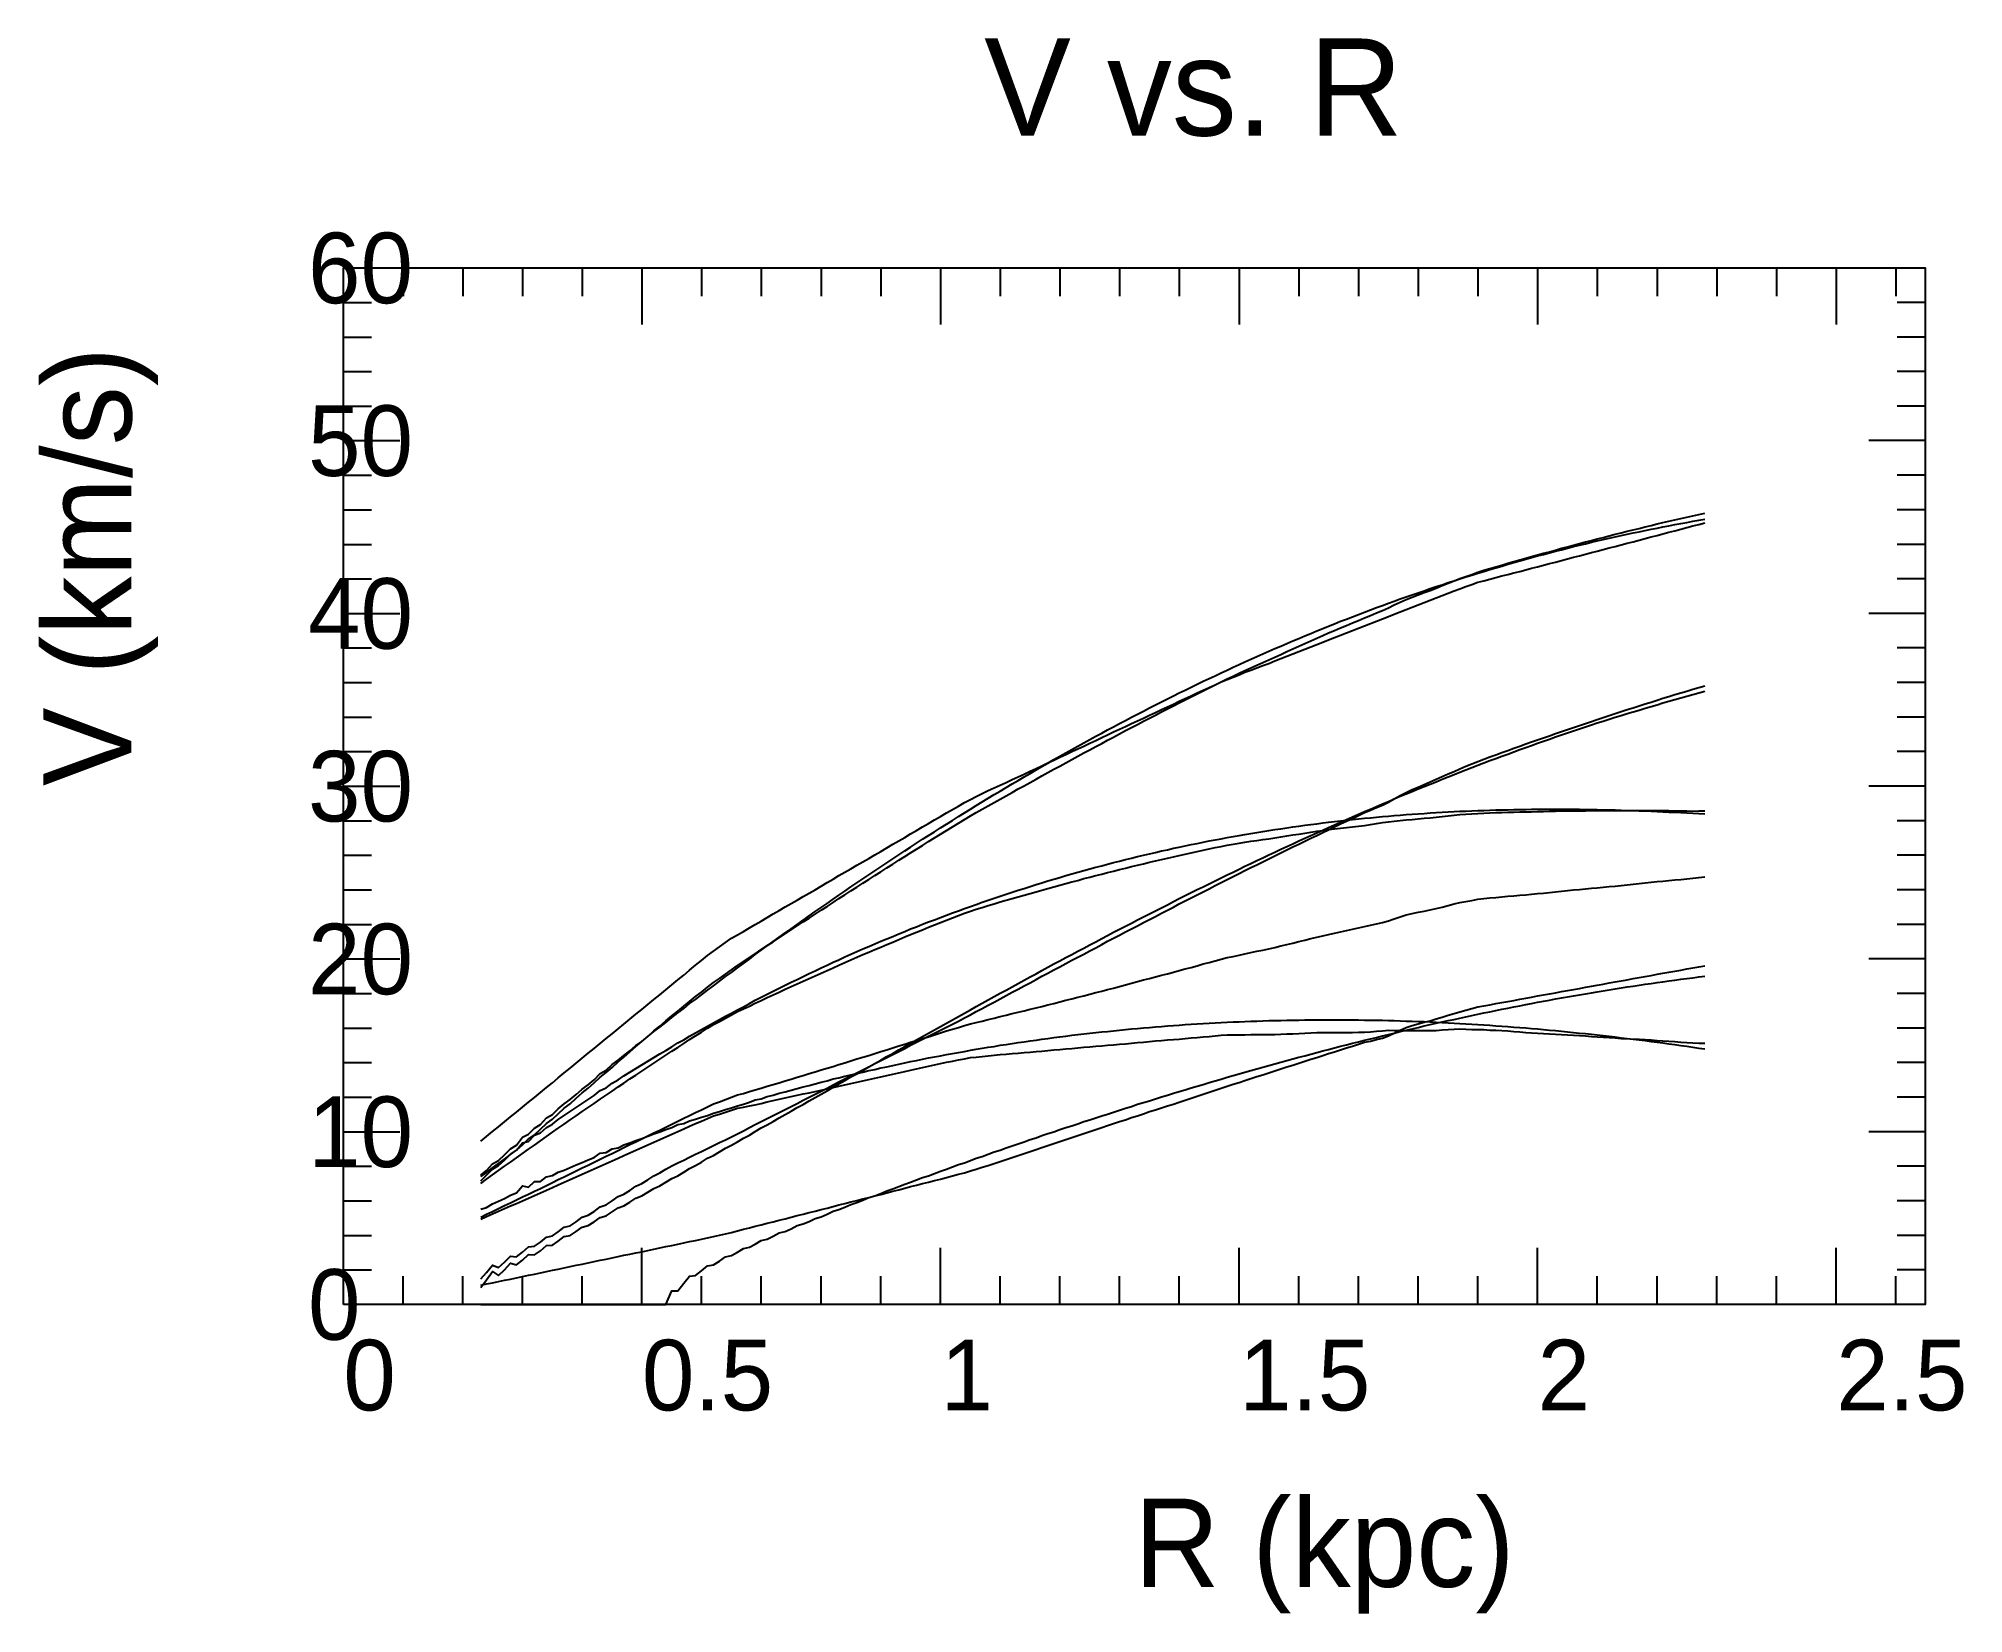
# Model space of a CAD drawing. Extents: x -35 to 184, y -35 to 143.
import ezdxf

# ---------------------------------------------------------------- set-up
doc = ezdxf.new("R2010")
doc.units = 0

msp = doc.modelspace()

# ---------------------------------------------------------------- texts
at = {"color": 0}
for s, height, p in [('V vs. R', 11, (72.6, 132.45)), ('60', 8, (-4, 113.45)), ('50', 8, (-4, 93.88)), ('40', 8, (-4, 74.3)), ('30', 8, (-4, 54.73)), ('20', 8, (-4, 35.15)), ('10', 8, (-4, 15.57)), ('0', 8, (-4, -4)), ('0', 8, (0, -12)), ('0.5', 8, (33.82, -12)), ('1', 8, (67.64, -12)), ('1.5', 8, (101.47, -12)), ('2', 8, (135.29, -12)), ('2.5', 8, (169.11, -12)), ('R (kpc)', 10, (89.6, -32))]:
    msp.add_text(s, height=height, dxfattribs=at).set_placement(p)
msp.add_text('V (km/s)', height=10, rotation=90, dxfattribs=at).set_placement((-24, 58.73))

# ---------------------------------------------------------------- linework, layer by layer
at = {"color": 0}
for p, q in [((6.76, 117.45), (6.76, 114.25)), ((13.53, 117.45), (13.53, 114.25)), ((20.29, 117.45), (20.29, 114.25)), ((27.06, 117.45), (27.06, 114.25)), ((33.82, 117.45), (33.82, 111.05)), ((40.59, 117.45), (40.59, 114.25)), ((47.35, 117.45), (47.35, 114.25)), ((54.12, 117.45), (54.12, 114.25)), ((60.88, 117.45), (60.88, 114.25)), ((67.64, 117.45), (67.64, 111.05)), ((74.41, 117.45), (74.41, 114.25)), ((81.17, 117.45), (81.17, 114.25)), ((87.94, 117.45), (87.94, 114.25)), ((94.7, 117.45), (94.7, 114.25)), ((101.47, 117.45), (101.47, 111.05)), ((108.23, 117.45), (108.23, 114.25)), ((115, 117.45), (115, 114.25)), ((121.76, 117.45), (121.76, 114.25)), ((128.52, 117.45), (128.52, 114.25)), ((135.29, 117.45), (135.29, 111.05)), ((142.05, 117.45), (142.05, 114.25)), ((148.82, 117.45), (148.82, 114.25)), ((155.58, 117.45), (155.58, 114.25)), ((162.35, 117.45), (162.35, 114.25)), ((169.11, 117.45), (169.11, 111.05)), ((175.88, 117.45), (175.88, 114.25)), ((0, 113.53), (3.2, 113.53)), ((179.2, 113.53), (176, 113.53)), ((0, 109.62), (3.2, 109.62)), ((179.2, 109.62), (176, 109.62)), ((0, 105.7), (3.2, 105.7)), ((179.2, 105.7), (176, 105.7)), ((0, 101.79), (3.2, 101.79)), ((179.2, 101.79), (176, 101.79)), ((0, 97.88), (6.4, 97.88)), ((179.2, 97.88), (172.8, 97.88)), ((0, 93.96), (3.2, 93.96)), ((179.2, 93.96), (176, 93.96)), ((0, 90.05), (3.2, 90.05)), ((179.2, 90.05), (176, 90.05)), ((0, 86.13), (3.2, 86.13)), ((179.2, 86.13), (176, 86.13)), ((0, 82.22), (3.2, 82.22)), ((179.2, 82.22), (176, 82.22)), ((0, 78.3), (6.4, 78.3)), ((179.2, 78.3), (172.8, 78.3)), ((0, 74.39), (3.2, 74.39)), ((179.2, 74.39), (176, 74.39)), ((0, 70.47), (3.2, 70.47)), ((179.2, 70.47), (176, 70.47)), ((0, 66.56), (3.2, 66.56)), ((179.2, 66.56), (176, 66.56)), ((0, 62.64), (3.2, 62.64)), ((179.2, 62.64), (176, 62.64)), ((0, 58.73), (6.4, 58.73)), ((179.2, 58.73), (172.8, 58.73)), ((0, 54.81), (3.2, 54.81)), ((179.2, 54.81), (176, 54.81)), ((0, 50.9), (3.2, 50.9)), ((179.2, 50.9), (176, 50.9)), ((0, 46.98), (3.2, 46.98)), ((179.2, 46.98), (176, 46.98)), ((0, 43.06), (3.2, 43.06)), ((179.2, 43.06), (176, 43.06)), ((0, 39.15), (6.4, 39.15)), ((179.2, 39.15), (172.8, 39.15)), ((0, 35.23), (3.2, 35.23)), ((179.2, 35.23), (176, 35.23)), ((0, 31.32), (3.2, 31.32)), ((179.2, 31.32), (176, 31.32)), ((0, 27.41), (3.2, 27.41)), ((179.2, 27.41), (176, 27.41)), ((0, 23.49), (3.2, 23.49)), ((179.2, 23.49), (176, 23.49)), ((0, 19.57), (6.4, 19.57)), ((179.2, 19.57), (172.8, 19.57)), ((0, 15.66), (3.2, 15.66)), ((179.2, 15.66), (176, 15.66)), ((0, 11.74), (3.2, 11.74)), ((179.2, 11.74), (176, 11.74)), ((0, 7.83), (3.2, 7.83)), ((179.2, 7.83), (176, 7.83)), ((33.82, 0), (33.82, 6.4)), ((67.64, 0), (67.64, 6.4)), ((101.47, 0), (101.47, 6.4)), ((135.29, 0), (135.29, 6.4)), ((169.11, 0), (169.11, 6.4)), ((0, 3.92), (3.2, 3.92)), ((6.76, 0), (6.76, 3.2)), ((13.53, 0), (13.53, 3.2)), ((20.29, 0), (20.29, 3.2)), ((27.06, 0), (27.06, 3.2)), ((40.59, 0), (40.59, 3.2)), ((47.35, 0), (47.35, 3.2)), ((54.12, 0), (54.12, 3.2)), ((60.88, 0), (60.88, 3.2)), ((74.41, 0), (74.41, 3.2)), ((81.17, 0), (81.17, 3.2)), ((87.94, 0), (87.94, 3.2)), ((94.7, 0), (94.7, 3.2)), ((108.23, 0), (108.23, 3.2)), ((115, 0), (115, 3.2)), ((121.76, 0), (121.76, 3.2)), ((128.52, 0), (128.52, 3.2)), ((142.05, 0), (142.05, 3.2)), ((148.82, 0), (148.82, 3.2)), ((155.58, 0), (155.58, 3.2)), ((162.35, 0), (162.35, 3.2)), ((175.88, 0), (175.88, 3.2)), ((179.2, 3.92), (176, 3.92))]:
    msp.add_line(p, q, dxfattribs=at)
msp.add_lwpolyline([(0, 0), (0, 117.45), (179.2, 117.45), (179.2, 0)], close=True, dxfattribs=at)
at = {"color": 4}
for points in [[(15.56, 14), (16.23, 14.65), (16.91, 15.34), (17.59, 15.74), (18.26, 16.37), (18.94, 17.05), (19.62, 17.48), (20.29, 18.1), (20.97, 18.77), (21.65, 19.23), (22.32, 19.86), (23, 20.5), (23.68, 21), (24.35, 21.6), (25.03, 22.25), (25.7, 22.75), (26.38, 23.36), (27.06, 24), (27.73, 24.51), (28.41, 25.12), (29.09, 25.74), (29.76, 26.28), (30.44, 26.87), (31.12, 27.51), (31.79, 28.03), (32.47, 28.64), (33.15, 29.24), (33.82, 29.78), (34.5, 30.38), (35.18, 31), (35.85, 31.54), (36.53, 32.14), (37.2, 32.71), (37.88, 33.25), (38.56, 33.8), (39.23, 34.33), (39.91, 34.88), (40.59, 35.4), (41.26, 35.95), (41.94, 36.48), (42.62, 36.95), (43.29, 37.44), (43.97, 37.93), (44.65, 38.42), (45.32, 38.86), (46, 39.31), (46.67, 39.75), (47.35, 40.21), (48.03, 40.66), (48.7, 41.11), (49.38, 41.55), (50.06, 42.01), (50.73, 42.45), (51.41, 42.89), (52.09, 43.34), (52.76, 43.78), (53.44, 44.22), (54.12, 44.67), (54.79, 45.1), (55.47, 45.54), (56.14, 45.99), (56.82, 46.42), (57.5, 46.87), (58.17, 47.3), (58.85, 47.74), (59.53, 48.16), (60.2, 48.6), (60.88, 49.03), (61.56, 49.46), (62.23, 49.9), (62.91, 50.33), (63.59, 50.75), (64.26, 51.18), (64.94, 51.6), (65.62, 52.02), (66.29, 52.46), (66.97, 52.87), (67.64, 53.3), (68.32, 53.72), (69, 54.13), (69.67, 54.54), (70.35, 54.95), (71.03, 55.37), (71.7, 55.74), (72.38, 56.13), (73.06, 56.5), (73.73, 56.89), (74.41, 57.27), (75.09, 57.65), (75.76, 58.03), (76.44, 58.41), (77.11, 58.78), (77.79, 59.15), (78.47, 59.53), (79.14, 59.9), (79.82, 60.27), (80.5, 60.65), (81.17, 61.01), (81.85, 61.38), (82.53, 61.76), (83.2, 62.12), (83.88, 62.49), (84.56, 62.85), (85.23, 63.22), (85.91, 63.57), (86.58, 63.94), (87.26, 64.3), (87.94, 64.65), (88.61, 65.02), (89.29, 65.37), (89.97, 65.73), (90.64, 66.09), (91.32, 66.44), (92, 66.79), (92.67, 67.14), (93.35, 67.48), (94.03, 67.83), (94.7, 68.17), (95.38, 68.52), (96.05, 68.86), (96.73, 69.21), (97.41, 69.55), (98.08, 69.89), (98.76, 70.23), (99.44, 70.56), (100.11, 70.9), (100.79, 71.21), (101.47, 71.52), (102.14, 71.83), (102.82, 72.15), (103.5, 72.44), (104.17, 72.74), (104.85, 73.05), (105.53, 73.35), (106.2, 73.66), (106.88, 73.98), (107.55, 74.28), (108.23, 74.58), (108.91, 74.9), (109.58, 75.2), (110.26, 75.51), (110.94, 75.8), (111.61, 76.09), (112.29, 76.37), (112.97, 76.66), (113.64, 76.95), (114.32, 77.23), (115, 77.52), (115.67, 77.8), (116.35, 78.07), (117.02, 78.36), (117.7, 78.63), (118.38, 78.94), (119.05, 79.26), (119.73, 79.57), (120.41, 79.88), (121.08, 80.16), (121.76, 80.41), (122.44, 80.66), (123.11, 80.92), (123.79, 81.17), (124.47, 81.45), (125.14, 81.73), (125.82, 82), (126.49, 82.26), (127.17, 82.5), (127.85, 82.73), (128.52, 82.97), (129.2, 83.19), (129.88, 83.39), (130.55, 83.59), (131.23, 83.79), (131.91, 83.99), (132.58, 84.17), (133.26, 84.37), (133.94, 84.55), (134.61, 84.74), (135.29, 84.93), (135.97, 85.12), (136.64, 85.3), (137.32, 85.49), (137.99, 85.68), (138.67, 85.86), (139.35, 86.05), (140.02, 86.23), (140.7, 86.4), (141.38, 86.58), (142.05, 86.75), (142.73, 86.92), (143.41, 87.1), (144.08, 87.27), (144.76, 87.43), (145.44, 87.61), (146.11, 87.78), (146.79, 87.94), (147.46, 88.12), (148.14, 88.28), (148.82, 88.44), (149.49, 88.6), (150.17, 88.76), (150.85, 88.91), (151.52, 89.07), (152.2, 89.22), (152.88, 89.36), (153.55, 89.53), (154.23, 89.68)], [(15.56, 2.92), (16.23, 3.64), (16.91, 4.46), (17.59, 4.2), (18.26, 4.79), (18.94, 5.49), (19.62, 5.41), (20.29, 5.93), (20.97, 6.55), (21.65, 6.59), (22.32, 7.07), (23, 7.64), (23.68, 7.76), (24.35, 8.22), (25.03, 8.76), (25.7, 8.93), (26.38, 9.38), (27.06, 9.9), (27.73, 10.11), (28.41, 10.55), (29.09, 11.05), (29.76, 11.3), (30.44, 11.74), (31.12, 12.22), (31.79, 12.49), (32.47, 12.92), (33.15, 13.39), (33.82, 13.69), (34.5, 14.12), (35.18, 14.58), (35.85, 14.9), (36.53, 15.33), (37.2, 15.71), (37.88, 16.04), (38.56, 16.36), (39.23, 16.68), (39.91, 17.02), (40.59, 17.34), (41.26, 17.66), (41.94, 18.01), (42.62, 18.34), (43.29, 18.67), (43.97, 19.01), (44.65, 19.35), (45.32, 19.69), (46, 20.04), (46.67, 20.38), (47.35, 20.72), (48.03, 21.07), (48.7, 21.41), (49.38, 21.75), (50.06, 22.11), (50.73, 22.45), (51.41, 22.79), (52.09, 23.15), (52.76, 23.49), (53.44, 23.83), (54.12, 24.18), (54.79, 24.52), (55.47, 24.87), (56.14, 25.22), (56.82, 25.57), (57.5, 25.91), (58.17, 26.26), (58.85, 26.6), (59.53, 26.94), (60.2, 27.3), (60.88, 27.64), (61.56, 27.98), (62.23, 28.33), (62.91, 28.67), (63.59, 29.02), (64.26, 29.37), (64.94, 29.71), (65.62, 30.05), (66.29, 30.41), (66.97, 30.74), (67.64, 31.08), (68.32, 31.44), (69, 31.78), (69.67, 32.12), (70.35, 32.48), (71.03, 32.83), (71.7, 33.18), (72.38, 33.55), (73.06, 33.9), (73.73, 34.27), (74.41, 34.64), (75.09, 35), (75.76, 35.37), (76.44, 35.74), (77.11, 36.1), (77.79, 36.46), (78.47, 36.83), (79.14, 37.19), (79.82, 37.55), (80.5, 37.92), (81.17, 38.27), (81.85, 38.63), (82.53, 39), (83.2, 39.36), (83.88, 39.71), (84.56, 40.08), (85.23, 40.43), (85.91, 40.79), (86.58, 41.16), (87.26, 41.51), (87.94, 41.86), (88.61, 42.22), (89.29, 42.57), (89.97, 42.92), (90.64, 43.29), (91.32, 43.63), (92, 43.98), (92.67, 44.34), (93.35, 44.68), (94.03, 45.02), (94.7, 45.38), (95.38, 45.72), (96.05, 46.07), (96.73, 46.42), (97.41, 46.77), (98.08, 47.11), (98.76, 47.46), (99.44, 47.8), (100.11, 48.14), (100.79, 48.49), (101.47, 48.82), (102.14, 49.16), (102.82, 49.5), (103.5, 49.83), (104.17, 50.16), (104.85, 50.51), (105.53, 50.84), (106.2, 51.17), (106.88, 51.51), (107.55, 51.84), (108.23, 52.16), (108.91, 52.5), (109.58, 52.82), (110.26, 53.14), (110.94, 53.48), (111.61, 53.8), (112.29, 54.12), (112.97, 54.45), (113.64, 54.77), (114.32, 55.08), (115, 55.41), (115.67, 55.73), (116.35, 56), (117.02, 56.3), (117.7, 56.58), (118.38, 56.91), (119.05, 57.29), (119.73, 57.66), (120.41, 58.02), (121.08, 58.35), (121.76, 58.63), (122.44, 58.92), (123.11, 59.21), (123.79, 59.51), (124.47, 59.81), (125.14, 60.12), (125.82, 60.41), (126.49, 60.7), (127.17, 60.99), (127.85, 61.27), (128.52, 61.54), (129.2, 61.8), (129.88, 62.05), (130.55, 62.29), (131.23, 62.54), (131.91, 62.78), (132.58, 63.02), (133.26, 63.27), (133.94, 63.51), (134.61, 63.74), (135.29, 63.99), (135.97, 64.22), (136.64, 64.45), (137.32, 64.69), (137.99, 64.92), (138.67, 65.15), (139.35, 65.38), (140.02, 65.61), (140.7, 65.83), (141.38, 66.07), (142.05, 66.29), (142.73, 66.51), (143.41, 66.74), (144.08, 66.96), (144.76, 67.18), (145.44, 67.4), (146.11, 67.61), (146.79, 67.83), (147.46, 68.05), (148.14, 68.26), (148.82, 68.47), (149.49, 68.69), (150.17, 68.89), (150.85, 69.1), (151.52, 69.31), (152.2, 69.51), (152.88, 69.71), (153.55, 69.92), (154.23, 70.11)], [(15.56, 13.69), (16.23, 14.19), (16.91, 14.68), (17.59, 15.17), (18.26, 15.66), (18.94, 16.14), (19.62, 16.63), (20.29, 17.1), (20.97, 17.59), (21.65, 18.06), (22.32, 18.55), (23, 19.02), (23.68, 19.51), (24.35, 19.98), (25.03, 20.45), (25.7, 20.92), (26.38, 21.39), (27.06, 21.86), (27.73, 22.33), (28.41, 22.79), (29.09, 23.25), (29.76, 23.72), (30.44, 24.18), (31.12, 24.65), (31.79, 25.09), (32.47, 25.56), (33.15, 26), (33.82, 26.45), (34.5, 26.9), (35.18, 27.35), (35.85, 27.8), (36.53, 28.25), (37.2, 28.69), (37.88, 29.13), (38.56, 29.58), (39.23, 30.01), (39.91, 30.45), (40.59, 30.87), (41.26, 31.31), (41.94, 31.72), (42.62, 32.08), (43.29, 32.46), (43.97, 32.83), (44.65, 33.2), (45.32, 33.5), (46, 33.82), (46.67, 34.13), (47.35, 34.46), (48.03, 34.77), (48.7, 35.1), (49.38, 35.4), (50.06, 35.73), (50.73, 36.03), (51.41, 36.34), (52.09, 36.64), (52.76, 36.95), (53.44, 37.25), (54.12, 37.55), (54.79, 37.86), (55.47, 38.15), (56.14, 38.46), (56.82, 38.75), (57.5, 39.05), (58.17, 39.34), (58.85, 39.64), (59.53, 39.92), (60.2, 40.21), (60.88, 40.5), (61.56, 40.79), (62.23, 41.07), (62.91, 41.36), (63.59, 41.64), (64.26, 41.91), (64.94, 42.19), (65.62, 42.46), (66.29, 42.75), (66.97, 43.01), (67.64, 43.29), (68.32, 43.55), (69, 43.81), (69.67, 44.07), (70.35, 44.33), (71.03, 44.58), (71.7, 44.78), (72.38, 44.99), (73.06, 45.2), (73.73, 45.41), (74.41, 45.61), (75.09, 45.81), (75.76, 46), (76.44, 46.2), (77.11, 46.39), (77.79, 46.58), (78.47, 46.77), (79.14, 46.96), (79.82, 47.14), (80.5, 47.33), (81.17, 47.52), (81.85, 47.7), (82.53, 47.89), (83.2, 48.06), (83.88, 48.25), (84.56, 48.42), (85.23, 48.6), (85.91, 48.76), (86.58, 48.93), (87.26, 49.1), (87.94, 49.27), (88.61, 49.44), (89.29, 49.61), (89.97, 49.78), (90.64, 49.94), (91.32, 50.1), (92, 50.26), (92.67, 50.42), (93.35, 50.57), (94.03, 50.73), (94.7, 50.88), (95.38, 51.03), (96.05, 51.18), (96.73, 51.34), (97.41, 51.48), (98.08, 51.63), (98.76, 51.77), (99.44, 51.91), (100.11, 52.05), (100.79, 52.15), (101.47, 52.27), (102.14, 52.37), (102.82, 52.48), (103.5, 52.58), (104.17, 52.68), (104.85, 52.78), (105.53, 52.88), (106.2, 52.99), (106.88, 53.1), (107.55, 53.2), (108.23, 53.31), (108.91, 53.42), (109.58, 53.53), (110.26, 53.64), (110.94, 53.72), (111.61, 53.81), (112.29, 53.89), (112.97, 53.97), (113.64, 54.05), (114.32, 54.13), (115, 54.21), (115.67, 54.29), (116.35, 54.4), (117.02, 54.5), (117.7, 54.6), (118.38, 54.7), (119.05, 54.77), (119.73, 54.83), (120.41, 54.9), (121.08, 54.96), (121.76, 55.03), (122.44, 55.09), (123.11, 55.15), (123.79, 55.21), (124.47, 55.29), (125.14, 55.37), (125.82, 55.44), (126.49, 55.52), (127.17, 55.55), (127.85, 55.6), (128.52, 55.64), (129.2, 55.68), (129.88, 55.71), (130.55, 55.74), (131.23, 55.76), (131.91, 55.78), (132.58, 55.8), (133.26, 55.81), (133.94, 55.82), (134.61, 55.84), (135.29, 55.85), (135.97, 55.87), (136.64, 55.88), (137.32, 55.9), (137.99, 55.92), (138.67, 55.93), (139.35, 55.94), (140.02, 55.95), (140.7, 55.95), (141.38, 55.96), (142.05, 55.96), (142.73, 55.96), (143.41, 55.96), (144.08, 55.96), (144.76, 55.96), (145.44, 55.97), (146.11, 55.97), (146.79, 55.98), (147.46, 55.98), (148.14, 55.98), (148.82, 55.97), (149.49, 55.97), (150.17, 55.96), (150.85, 55.95), (151.52, 55.94), (152.2, 55.92), (152.88, 55.91), (153.55, 55.92), (154.23, 55.92)]]:
    msp.add_lwpolyline(points, dxfattribs=at)
at = {"color": 3}
for points in [[(15.56, 14.66), (16.23, 15.2), (16.91, 15.93), (17.59, 16.32), (18.26, 16.94), (18.94, 17.64), (19.62, 18.04), (20.29, 18.97), (20.97, 19.31), (21.65, 19.98), (22.32, 20.39), (23, 21.15), (23.68, 21.52), (24.35, 22.16), (25.03, 22.74), (25.7, 23.23), (26.38, 23.81), (27.06, 24.41), (27.73, 24.9), (28.41, 25.46), (29.09, 26.18), (29.76, 26.54), (30.44, 27.19), (31.12, 27.7), (31.79, 28.23), (32.47, 28.75), (33.15, 29.34), (33.82, 29.81), (34.5, 30.36), (35.18, 30.92), (35.85, 31.41), (36.53, 31.95), (37.2, 32.5), (37.88, 33.05), (38.56, 33.52), (39.23, 34.1), (39.91, 34.56), (40.59, 35.1), (41.26, 35.62), (41.94, 36.11), (42.62, 36.62), (43.29, 37.15), (43.97, 37.63), (44.65, 38.13), (45.32, 38.65), (46, 39.13), (46.67, 39.66), (47.35, 40.15), (48.03, 40.64), (48.7, 41.12), (49.38, 41.63), (50.06, 42.1), (50.73, 42.58), (51.41, 43.07), (52.09, 43.54), (52.76, 44.02), (53.44, 44.51), (54.12, 44.97), (54.79, 45.44), (55.47, 45.94), (56.14, 46.38), (56.82, 46.85), (57.5, 47.32), (58.17, 47.77), (58.85, 48.24), (59.53, 48.7), (60.2, 49.14), (60.88, 49.59), (61.56, 50.05), (62.23, 50.49), (62.91, 50.94), (63.59, 51.39), (64.26, 51.83), (64.94, 52.26), (65.62, 52.71), (66.29, 53.14), (66.97, 53.57), (67.64, 54.01), (68.32, 54.43), (69, 54.85), (69.67, 55.28), (70.35, 55.7), (71.03, 56.11), (71.7, 56.53), (72.38, 56.95), (73.06, 57.36), (73.73, 57.77), (74.41, 58.18), (75.09, 58.58), (75.76, 58.98), (76.44, 59.39), (77.11, 59.78), (77.79, 60.18), (78.47, 60.57), (79.14, 60.96), (79.82, 61.35), (80.5, 61.74), (81.17, 62.12), (81.85, 62.5), (82.53, 62.88), (83.2, 63.25), (83.88, 63.63), (84.56, 64), (85.23, 64.38), (85.91, 64.74), (86.58, 65.1), (87.26, 65.46), (87.94, 65.83), (88.61, 66.18), (89.29, 66.54), (89.97, 66.89), (90.64, 67.24), (91.32, 67.59), (92, 67.93), (92.67, 68.28), (93.35, 68.61), (94.03, 68.96), (94.7, 69.29), (95.38, 69.62), (96.05, 69.95), (96.73, 70.28), (97.41, 70.61), (98.08, 70.93), (98.76, 71.25), (99.44, 71.57), (100.11, 71.88), (100.79, 72.2), (101.47, 72.51), (102.14, 72.81), (102.82, 73.13), (103.5, 73.42), (104.17, 73.72), (104.85, 74.02), (105.53, 74.32), (106.2, 74.61), (106.88, 74.9), (107.55, 75.19), (108.23, 75.47), (108.91, 75.76), (109.58, 76.04), (110.26, 76.32), (110.94, 76.59), (111.61, 76.87), (112.29, 77.13), (112.97, 77.41), (113.64, 77.67), (114.32, 77.93), (115, 78.19), (115.67, 78.45), (116.35, 78.7), (117.02, 78.96), (117.7, 79.21), (118.38, 79.45), (119.05, 79.7), (119.73, 79.94), (120.41, 80.18), (121.08, 80.42), (121.76, 80.65), (122.44, 80.88), (123.11, 81.12), (123.79, 81.34), (124.47, 81.56), (125.14, 81.79), (125.82, 82.01), (126.49, 82.22), (127.17, 82.44), (127.85, 82.65), (128.52, 82.86), (129.2, 83.07), (129.88, 83.27), (130.55, 83.47), (131.23, 83.67), (131.91, 83.87), (132.58, 84.06), (133.26, 84.26), (133.94, 84.44), (134.61, 84.63), (135.29, 84.82), (135.97, 84.99), (136.64, 85.17), (137.32, 85.35), (137.99, 85.52), (138.67, 85.69), (139.35, 85.87), (140.02, 86.03), (140.7, 86.19), (141.38, 86.36), (142.05, 86.52), (142.73, 86.67), (143.41, 86.83), (144.08, 86.98), (144.76, 87.13), (145.44, 87.28), (146.11, 87.42), (146.79, 87.56), (147.46, 87.71), (148.14, 87.84), (148.82, 87.98), (149.49, 88.11), (150.17, 88.24), (150.85, 88.37), (151.52, 88.5), (152.2, 88.62), (152.88, 88.74), (153.55, 88.86), (154.23, 88.98)], [(15.56, 1.92), (16.23, 2.8), (16.91, 3.72), (17.59, 3.29), (18.26, 3.92), (18.94, 4.67), (19.62, 4.48), (20.29, 5.01), (20.97, 5.65), (21.65, 5.61), (22.32, 6.09), (23, 6.67), (23.68, 6.72), (24.35, 7.18), (25.03, 7.71), (25.7, 7.83), (26.38, 8.27), (27.06, 8.77), (27.73, 8.94), (28.41, 9.37), (29.09, 9.85), (29.76, 10.06), (30.44, 10.48), (31.12, 10.94), (31.79, 11.18), (32.47, 11.59), (33.15, 12.05), (33.82, 12.31), (34.5, 12.72), (35.18, 13.16), (35.85, 13.45), (36.53, 13.85), (37.2, 14.29), (37.88, 14.59), (38.56, 14.99), (39.23, 15.42), (39.91, 15.73), (40.59, 16.13), (41.26, 16.56), (41.94, 16.88), (42.62, 17.28), (43.29, 17.71), (43.97, 18.04), (44.65, 18.43), (45.32, 18.85), (46, 19.19), (46.67, 19.59), (47.35, 20.01), (48.03, 20.35), (48.7, 20.75), (49.38, 21.16), (50.06, 21.51), (50.73, 21.9), (51.41, 22.32), (52.09, 22.67), (52.76, 23.06), (53.44, 23.47), (54.12, 23.83), (54.79, 24.22), (55.47, 24.63), (56.14, 24.99), (56.82, 25.38), (57.5, 25.78), (58.17, 26.15), (58.85, 26.53), (59.53, 26.93), (60.2, 27.3), (60.88, 27.69), (61.56, 28.08), (62.23, 28.45), (62.91, 28.84), (63.59, 29.23), (64.26, 29.6), (64.94, 29.98), (65.62, 30.37), (66.29, 30.74), (66.97, 31.12), (67.64, 31.51), (68.32, 31.88), (69, 32.26), (69.67, 32.64), (70.35, 33.02), (71.03, 33.39), (71.7, 33.77), (72.38, 34.14), (73.06, 34.51), (73.73, 34.89), (74.41, 35.26), (75.09, 35.63), (75.76, 36.01), (76.44, 36.38), (77.11, 36.74), (77.79, 37.12), (78.47, 37.48), (79.14, 37.84), (79.82, 38.21), (80.5, 38.58), (81.17, 38.94), (81.85, 39.3), (82.53, 39.67), (83.2, 40.02), (83.88, 40.39), (84.56, 40.75), (85.23, 41.1), (85.91, 41.46), (86.58, 41.82), (87.26, 42.17), (87.94, 42.52), (88.61, 42.88), (89.29, 43.22), (89.97, 43.57), (90.64, 43.93), (91.32, 44.27), (92, 44.62), (92.67, 44.96), (93.35, 45.3), (94.03, 45.65), (94.7, 45.99), (95.38, 46.33), (96.05, 46.67), (96.73, 47.01), (97.41, 47.34), (98.08, 47.67), (98.76, 48.01), (99.44, 48.34), (100.11, 48.67), (100.79, 49), (101.47, 49.32), (102.14, 49.65), (102.82, 49.98), (103.5, 50.3), (104.17, 50.62), (104.85, 50.94), (105.53, 51.26), (106.2, 51.58), (106.88, 51.9), (107.55, 52.21), (108.23, 52.52), (108.91, 52.83), (109.58, 53.14), (110.26, 53.44), (110.94, 53.76), (111.61, 54.06), (112.29, 54.36), (112.97, 54.66), (113.64, 54.96), (114.32, 55.26), (115, 55.56), (115.67, 55.85), (116.35, 56.14), (117.02, 56.44), (117.7, 56.72), (118.38, 57.01), (119.05, 57.3), (119.73, 57.58), (120.41, 57.86), (121.08, 58.14), (121.76, 58.42), (122.44, 58.69), (123.11, 58.97), (123.79, 59.24), (124.47, 59.51), (125.14, 59.79), (125.82, 60.05), (126.49, 60.31), (127.17, 60.58), (127.85, 60.84), (128.52, 61.1), (129.2, 61.36), (129.88, 61.62), (130.55, 61.87), (131.23, 62.13), (131.91, 62.37), (132.58, 62.62), (133.26, 62.87), (133.94, 63.11), (134.61, 63.35), (135.29, 63.6), (135.97, 63.83), (136.64, 64.07), (137.32, 64.31), (137.99, 64.54), (138.67, 64.76), (139.35, 65), (140.02, 65.22), (140.7, 65.44), (141.38, 65.67), (142.05, 65.89), (142.73, 66.1), (143.41, 66.32), (144.08, 66.53), (144.76, 66.74), (145.44, 66.96), (146.11, 67.16), (146.79, 67.36), (147.46, 67.57), (148.14, 67.77), (148.82, 67.96), (149.49, 68.17), (150.17, 68.36), (150.85, 68.55), (151.52, 68.74), (152.2, 68.93), (152.88, 69.11), (153.55, 69.3), (154.23, 69.48)], [(15.56, 14.53), (16.23, 14.94), (16.91, 15.49), (17.59, 15.98), (18.26, 16.48), (18.94, 17.01), (19.62, 17.47), (20.29, 18.3), (20.97, 18.47), (21.65, 19.18), (22.32, 19.46), (23, 20.07), (23.68, 20.44), (24.35, 20.97), (25.03, 21.4), (25.7, 21.87), (26.38, 22.33), (27.06, 22.78), (27.73, 23.24), (28.41, 23.67), (29.09, 24.26), (29.76, 24.56), (30.44, 25.09), (31.12, 25.44), (31.79, 25.92), (32.47, 26.31), (33.15, 26.75), (33.82, 27.15), (34.5, 27.57), (35.18, 27.98), (35.85, 28.39), (36.53, 28.79), (37.2, 29.19), (37.88, 29.66), (38.56, 29.98), (39.23, 30.42), (39.91, 30.77), (40.59, 31.17), (41.26, 31.54), (41.94, 31.92), (42.62, 32.28), (43.29, 32.66), (43.97, 33.02), (44.65, 33.38), (45.32, 33.74), (46, 34.1), (46.67, 34.49), (47.35, 34.81), (48.03, 35.17), (48.7, 35.5), (49.38, 35.85), (50.06, 36.19), (50.73, 36.51), (51.41, 36.84), (52.09, 37.17), (52.76, 37.49), (53.44, 37.81), (54.12, 38.13), (54.79, 38.45), (55.47, 38.78), (56.14, 39.07), (56.82, 39.39), (57.5, 39.68), (58.17, 39.98), (58.85, 40.28), (59.53, 40.57), (60.2, 40.86), (60.88, 41.15), (61.56, 41.43), (62.23, 41.71), (62.91, 41.99), (63.59, 42.27), (64.26, 42.55), (64.94, 42.81), (65.62, 43.08), (66.29, 43.34), (66.97, 43.6), (67.64, 43.86), (68.32, 44.11), (69, 44.36), (69.67, 44.61), (70.35, 44.86), (71.03, 45.1), (71.7, 45.34), (72.38, 45.58), (73.06, 45.81), (73.73, 46.04), (74.41, 46.27), (75.09, 46.5), (75.76, 46.72), (76.44, 46.95), (77.11, 47.15), (77.79, 47.37), (78.47, 47.58), (79.14, 47.79), (79.82, 47.99), (80.5, 48.2), (81.17, 48.4), (81.85, 48.6), (82.53, 48.79), (83.2, 48.98), (83.88, 49.18), (84.56, 49.36), (85.23, 49.55), (85.91, 49.72), (86.58, 49.9), (87.26, 50.07), (87.94, 50.25), (88.61, 50.42), (89.29, 50.59), (89.97, 50.75), (90.64, 50.91), (91.32, 51.07), (92, 51.23), (92.67, 51.39), (93.35, 51.53), (94.03, 51.69), (94.7, 51.83), (95.38, 51.97), (96.05, 52.11), (96.73, 52.25), (97.41, 52.39), (98.08, 52.52), (98.76, 52.65), (99.44, 52.78), (100.11, 52.9), (100.79, 53.02), (101.47, 53.15), (102.14, 53.26), (102.82, 53.38), (103.5, 53.49), (104.17, 53.6), (104.85, 53.71), (105.53, 53.81), (106.2, 53.91), (106.88, 54.01), (107.55, 54.11), (108.23, 54.21), (108.91, 54.3), (109.58, 54.39), (110.26, 54.48), (110.94, 54.56), (111.61, 54.65), (112.29, 54.72), (112.97, 54.8), (113.64, 54.88), (114.32, 54.95), (115, 55.02), (115.67, 55.09), (116.35, 55.16), (117.02, 55.22), (117.7, 55.29), (118.38, 55.34), (119.05, 55.4), (119.73, 55.45), (120.41, 55.51), (121.08, 55.56), (121.76, 55.61), (122.44, 55.65), (123.11, 55.69), (123.79, 55.74), (124.47, 55.78), (125.14, 55.81), (125.82, 55.85), (126.49, 55.88), (127.17, 55.91), (127.85, 55.94), (128.52, 55.96), (129.2, 55.99), (129.88, 56.01), (130.55, 56.03), (131.23, 56.05), (131.91, 56.06), (132.58, 56.08), (133.26, 56.09), (133.94, 56.1), (134.61, 56.11), (135.29, 56.12), (135.97, 56.12), (136.64, 56.12), (137.32, 56.12), (137.99, 56.12), (138.67, 56.12), (139.35, 56.11), (140.02, 56.11), (140.7, 56.1), (141.38, 56.09), (142.05, 56.07), (142.73, 56.06), (143.41, 56.04), (144.08, 56.03), (144.76, 56.01), (145.44, 55.99), (146.11, 55.97), (146.79, 55.94), (147.46, 55.92), (148.14, 55.89), (148.82, 55.86), (149.49, 55.83), (150.17, 55.8), (150.85, 55.77), (151.52, 55.74), (152.2, 55.7), (152.88, 55.66), (153.55, 55.63), (154.23, 55.59)]]:
    msp.add_lwpolyline(points, dxfattribs=at)
at = {"color": 6}
for points in [[(15.56, 18.5), (16.23, 19.04), (16.91, 19.59), (17.59, 20.13), (18.26, 20.69), (18.94, 21.25), (19.62, 21.8), (20.29, 22.36), (20.97, 22.91), (21.65, 23.46), (22.32, 24.01), (23, 24.57), (23.68, 25.12), (24.35, 25.68), (25.03, 26.23), (25.7, 26.79), (26.38, 27.35), (27.06, 27.9), (27.73, 28.46), (28.41, 29.01), (29.09, 29.56), (29.76, 30.12), (30.44, 30.67), (31.12, 31.22), (31.79, 31.78), (32.47, 32.33), (33.15, 32.89), (33.82, 33.44), (34.5, 34), (35.18, 34.55), (35.85, 35.1), (36.53, 35.66), (37.2, 36.21), (37.88, 36.77), (38.56, 37.32), (39.23, 37.88), (39.91, 38.43), (40.59, 38.98), (41.26, 39.53), (41.94, 40.02), (42.62, 40.51), (43.29, 41), (43.97, 41.49), (44.65, 41.87), (45.32, 42.26), (46, 42.66), (46.67, 43.05), (47.35, 43.45), (48.03, 43.85), (48.7, 44.25), (49.38, 44.65), (50.06, 45.04), (50.73, 45.43), (51.41, 45.82), (52.09, 46.21), (52.76, 46.61), (53.44, 47), (54.12, 47.4), (54.79, 47.8), (55.47, 48.19), (56.14, 48.59), (56.82, 48.99), (57.5, 49.38), (58.17, 49.77), (58.85, 50.16), (59.53, 50.55), (60.2, 50.95), (60.88, 51.34), (61.56, 51.74), (62.23, 52.14), (62.91, 52.53), (63.59, 52.92), (64.26, 53.32), (64.94, 53.71), (65.62, 54.11), (66.29, 54.5), (66.97, 54.9), (67.64, 55.3), (68.32, 55.69), (69, 56.08), (69.67, 56.48), (70.35, 56.87), (71.03, 57.21), (71.7, 57.55), (72.38, 57.89), (73.06, 58.23), (73.73, 58.53), (74.41, 58.85), (75.09, 59.16), (75.76, 59.47), (76.44, 59.79), (77.11, 60.1), (77.79, 60.42), (78.47, 60.74), (79.14, 61.05), (79.82, 61.37), (80.5, 61.69), (81.17, 62.01), (81.85, 62.33), (82.53, 62.65), (83.2, 62.96), (83.88, 63.28), (84.56, 63.6), (85.23, 63.92), (85.91, 64.24), (86.58, 64.55), (87.26, 64.87), (87.94, 65.18), (88.61, 65.5), (89.29, 65.82), (89.97, 66.14), (90.64, 66.45), (91.32, 66.77), (92, 67.09), (92.67, 67.4), (93.35, 67.72), (94.03, 68.03), (94.7, 68.35), (95.38, 68.67), (96.05, 68.98), (96.73, 69.3), (97.41, 69.61), (98.08, 69.92), (98.76, 70.23), (99.44, 70.54), (100.11, 70.81), (100.79, 71.08), (101.47, 71.36), (102.14, 71.63), (102.82, 71.88), (103.5, 72.14), (104.17, 72.39), (104.85, 72.64), (105.53, 72.92), (106.2, 73.19), (106.88, 73.45), (107.55, 73.72), (108.23, 73.99), (108.91, 74.26), (109.58, 74.53), (110.26, 74.79), (110.94, 75.05), (111.61, 75.31), (112.29, 75.57), (112.97, 75.84), (113.64, 76.11), (114.32, 76.38), (115, 76.65), (115.67, 76.91), (116.35, 77.16), (117.02, 77.42), (117.7, 77.68), (118.38, 77.95), (119.05, 78.22), (119.73, 78.49), (120.41, 78.76), (121.08, 79.02), (121.76, 79.29), (122.44, 79.56), (123.11, 79.82), (123.79, 80.08), (124.47, 80.33), (125.14, 80.59), (125.82, 80.85), (126.49, 81.09), (127.17, 81.34), (127.85, 81.58), (128.52, 81.83), (129.2, 82), (129.88, 82.18), (130.55, 82.36), (131.23, 82.55), (131.91, 82.72), (132.58, 82.9), (133.26, 83.07), (133.94, 83.25), (134.61, 83.43), (135.29, 83.6), (135.97, 83.78), (136.64, 83.95), (137.32, 84.13), (137.99, 84.31), (138.67, 84.49), (139.35, 84.67), (140.02, 84.84), (140.7, 85.02), (141.38, 85.2), (142.05, 85.37), (142.73, 85.55), (143.41, 85.72), (144.08, 85.9), (144.76, 86.08), (145.44, 86.26), (146.11, 86.43), (146.79, 86.61), (147.46, 86.79), (148.14, 86.97), (148.82, 87.15), (149.49, 87.33), (150.17, 87.51), (150.85, 87.68), (151.52, 87.86), (152.2, 88.04), (152.88, 88.22), (153.55, 88.39), (154.23, 88.57)], [(15.56, 2.2), (16.23, 2.33), (16.91, 2.47), (17.59, 2.6), (18.26, 2.74), (18.94, 2.88), (19.62, 3.03), (20.29, 3.17), (20.97, 3.31), (21.65, 3.45), (22.32, 3.59), (23, 3.73), (23.68, 3.87), (24.35, 4.01), (25.03, 4.15), (25.7, 4.3), (26.38, 4.44), (27.06, 4.58), (27.73, 4.72), (28.41, 4.87), (29.09, 5.01), (29.76, 5.15), (30.44, 5.29), (31.12, 5.43), (31.79, 5.57), (32.47, 5.71), (33.15, 5.84), (33.82, 5.98), (34.5, 6.13), (35.18, 6.27), (35.85, 6.42), (36.53, 6.56), (37.2, 6.7), (37.88, 6.84), (38.56, 6.98), (39.23, 7.12), (39.91, 7.26), (40.59, 7.41), (41.26, 7.55), (41.94, 7.7), (42.62, 7.86), (43.29, 8.01), (43.97, 8.17), (44.65, 8.34), (45.32, 8.52), (46, 8.69), (46.67, 8.87), (47.35, 9.04), (48.03, 9.2), (48.7, 9.37), (49.38, 9.54), (50.06, 9.71), (50.73, 9.89), (51.41, 10.07), (52.09, 10.24), (52.76, 10.41), (53.44, 10.58), (54.12, 10.75), (54.79, 10.92), (55.47, 11.1), (56.14, 11.28), (56.82, 11.46), (57.5, 11.64), (58.17, 11.8), (58.85, 11.97), (59.53, 12.14), (60.2, 12.31), (60.88, 12.48), (61.56, 12.65), (62.23, 12.83), (62.91, 13), (63.59, 13.17), (64.26, 13.35), (64.94, 13.52), (65.62, 13.69), (66.29, 13.87), (66.97, 14.04), (67.64, 14.21), (68.32, 14.39), (69, 14.57), (69.67, 14.75), (70.35, 14.93), (71.03, 15.13), (71.7, 15.34), (72.38, 15.55), (73.06, 15.75), (73.73, 15.98), (74.41, 16.21), (75.09, 16.44), (75.76, 16.67), (76.44, 16.89), (77.11, 17.12), (77.79, 17.35), (78.47, 17.57), (79.14, 17.8), (79.82, 18.02), (80.5, 18.24), (81.17, 18.47), (81.85, 18.69), (82.53, 18.92), (83.2, 19.14), (83.88, 19.37), (84.56, 19.6), (85.23, 19.82), (85.91, 20.05), (86.58, 20.27), (87.26, 20.5), (87.94, 20.72), (88.61, 20.94), (89.29, 21.17), (89.97, 21.39), (90.64, 21.62), (91.32, 21.85), (92, 22.07), (92.67, 22.28), (93.35, 22.5), (94.03, 22.71), (94.7, 22.93), (95.38, 23.16), (96.05, 23.39), (96.73, 23.61), (97.41, 23.84), (98.08, 24.06), (98.76, 24.28), (99.44, 24.51), (100.11, 24.73), (100.79, 24.95), (101.47, 25.17), (102.14, 25.39), (102.82, 25.6), (103.5, 25.82), (104.17, 26.03), (104.85, 26.25), (105.53, 26.47), (106.2, 26.69), (106.88, 26.91), (107.55, 27.13), (108.23, 27.35), (108.91, 27.56), (109.58, 27.78), (110.26, 27.99), (110.94, 28.21), (111.61, 28.42), (112.29, 28.64), (112.97, 28.85), (113.64, 29.07), (114.32, 29.28), (115, 29.5), (115.67, 29.71), (116.35, 29.85), (117.02, 30.02), (117.7, 30.18), (118.38, 30.43), (119.05, 30.75), (119.73, 31.07), (120.41, 31.39), (121.08, 31.62), (121.76, 31.8), (122.44, 31.98), (123.11, 32.15), (123.79, 32.35), (124.47, 32.56), (125.14, 32.77), (125.82, 32.98), (126.49, 33.17), (127.17, 33.35), (127.85, 33.53), (128.52, 33.71), (129.2, 33.84), (129.88, 33.97), (130.55, 34.09), (131.23, 34.22), (131.91, 34.34), (132.58, 34.46), (133.26, 34.59), (133.94, 34.71), (134.61, 34.83), (135.29, 34.96), (135.97, 35.08), (136.64, 35.2), (137.32, 35.32), (137.99, 35.45), (138.67, 35.57), (139.35, 35.69), (140.02, 35.81), (140.7, 35.94), (141.38, 36.06), (142.05, 36.18), (142.73, 36.31), (143.41, 36.43), (144.08, 36.55), (144.76, 36.67), (145.44, 36.8), (146.11, 36.92), (146.79, 37.04), (147.46, 37.17), (148.14, 37.29), (148.82, 37.41), (149.49, 37.53), (150.17, 37.66), (150.85, 37.78), (151.52, 37.9), (152.2, 38.02), (152.88, 38.13), (153.55, 38.25), (154.23, 38.37)]]:
    msp.add_lwpolyline(points, dxfattribs=at)
at = {"color": 1}
msp.add_lwpolyline([(15.56, 9.9), (16.23, 10.23), (16.91, 10.55), (17.59, 10.88), (18.26, 11.2), (18.94, 11.53), (19.62, 11.85), (20.29, 12.18), (20.97, 12.5), (21.65, 12.83), (22.32, 13.16), (23, 13.49), (23.68, 13.82), (24.35, 14.15), (25.03, 14.48), (25.7, 14.81), (26.38, 15.13), (27.06, 15.47), (27.73, 15.8), (28.41, 16.13), (29.09, 16.46), (29.76, 16.79), (30.44, 17.12), (31.12, 17.46), (31.79, 17.78), (32.47, 18.11), (33.15, 18.44), (33.82, 18.76), (34.5, 19.1), (35.18, 19.44), (35.85, 19.77), (36.53, 20.11), (37.2, 20.43), (37.88, 20.77), (38.56, 21.1), (39.23, 21.43), (39.91, 21.75), (40.59, 22.07), (41.26, 22.4), (41.94, 22.72), (42.62, 22.96), (43.29, 23.22), (43.97, 23.48), (44.65, 23.74), (45.32, 23.91), (46, 24.12), (46.67, 24.32), (47.35, 24.52), (48.03, 24.72), (48.7, 24.93), (49.38, 25.13), (50.06, 25.34), (50.73, 25.54), (51.41, 25.75), (52.09, 25.95), (52.76, 26.16), (53.44, 26.36), (54.12, 26.57), (54.79, 26.77), (55.47, 26.98), (56.14, 27.19), (56.82, 27.4), (57.5, 27.61), (58.17, 27.82), (58.85, 28.02), (59.53, 28.23), (60.2, 28.44), (60.88, 28.65), (61.56, 28.86), (62.23, 29.08), (62.91, 29.29), (63.59, 29.5), (64.26, 29.71), (64.94, 29.92), (65.62, 30.13), (66.29, 30.34), (66.97, 30.56), (67.64, 30.77), (68.32, 30.99), (69, 31.19), (69.67, 31.39), (70.35, 31.6), (71.03, 31.81), (71.7, 31.95), (72.38, 32.12), (73.06, 32.28), (73.73, 32.46), (74.41, 32.62), (75.09, 32.79), (75.76, 32.96), (76.44, 33.12), (77.11, 33.28), (77.79, 33.45), (78.47, 33.61), (79.14, 33.78), (79.82, 33.95), (80.5, 34.12), (81.17, 34.3), (81.85, 34.47), (82.53, 34.64), (83.2, 34.82), (83.88, 34.99), (84.56, 35.17), (85.23, 35.34), (85.91, 35.51), (86.58, 35.69), (87.26, 35.86), (87.94, 36.04), (88.61, 36.22), (89.29, 36.4), (89.97, 36.58), (90.64, 36.77), (91.32, 36.95), (92, 37.13), (92.67, 37.3), (93.35, 37.47), (94.03, 37.65), (94.7, 37.83), (95.38, 38.02), (96.05, 38.2), (96.73, 38.39), (97.41, 38.58), (98.08, 38.76), (98.76, 38.94), (99.44, 39.12), (100.11, 39.3), (100.79, 39.44), (101.47, 39.59), (102.14, 39.74), (102.82, 39.88), (103.5, 40.02), (104.17, 40.16), (104.85, 40.3), (105.53, 40.46), (106.2, 40.62), (106.88, 40.78), (107.55, 40.95), (108.23, 41.12), (108.91, 41.29), (109.58, 41.46), (110.26, 41.63), (110.94, 41.78), (111.61, 41.92), (112.29, 42.07), (112.97, 42.22), (113.64, 42.37), (114.32, 42.52), (115, 42.67), (115.67, 42.82), (116.35, 42.97), (117.02, 43.12), (117.7, 43.28), (118.38, 43.49), (119.05, 43.71), (119.73, 43.93), (120.41, 44.16), (121.08, 44.32), (121.76, 44.45), (122.44, 44.58), (123.11, 44.7), (123.79, 44.85), (124.47, 45.03), (125.14, 45.21), (125.82, 45.39), (126.49, 45.55), (127.17, 45.66), (127.85, 45.78), (128.52, 45.91), (129.2, 45.99), (129.88, 46.06), (130.55, 46.13), (131.23, 46.2), (131.91, 46.26), (132.58, 46.31), (133.26, 46.37), (133.94, 46.43), (134.61, 46.49), (135.29, 46.55), (135.97, 46.62), (136.64, 46.68), (137.32, 46.75), (137.99, 46.82), (138.67, 46.89), (139.35, 46.97), (140.02, 47.03), (140.7, 47.09), (141.38, 47.16), (142.05, 47.22), (142.73, 47.28), (143.41, 47.35), (144.08, 47.41), (144.76, 47.48), (145.44, 47.55), (146.11, 47.62), (146.79, 47.7), (147.46, 47.77), (148.14, 47.84), (148.82, 47.91), (149.49, 47.98), (150.17, 48.05), (150.85, 48.11), (151.52, 48.17), (152.2, 48.23), (152.88, 48.29), (153.55, 48.38), (154.23, 48.46)], dxfattribs=at)
at = {"color": 2}
for points in [[(15.56, 9.9), (16.23, 10.23), (16.91, 10.55), (17.59, 10.88), (18.26, 11.2), (18.94, 11.53), (19.62, 11.85), (20.29, 12.18), (20.97, 12.5), (21.65, 12.83), (22.32, 13.16), (23, 13.49), (23.68, 13.82), (24.35, 14.15), (25.03, 14.48), (25.7, 14.81), (26.38, 15.13), (27.06, 15.47), (27.73, 15.8), (28.41, 16.13), (29.09, 16.46), (29.76, 16.79), (30.44, 17.12), (31.12, 17.46), (31.79, 17.78), (32.47, 18.11), (33.15, 18.44), (33.82, 18.76), (34.5, 19.1), (35.18, 19.44), (35.85, 19.77), (36.53, 20.11), (37.2, 20.43), (37.88, 20.77), (38.56, 21.1), (39.23, 21.43), (39.91, 21.75), (40.59, 22.07), (41.26, 22.4), (41.94, 22.72), (42.62, 22.96), (43.29, 23.22), (43.97, 23.48), (44.65, 23.74), (45.32, 23.91), (46, 24.12), (46.67, 24.32), (47.35, 24.52), (48.03, 24.72), (48.7, 24.93), (49.38, 25.13), (50.06, 25.34), (50.73, 25.54), (51.41, 25.75), (52.09, 25.95), (52.76, 26.16), (53.44, 26.36), (54.12, 26.57), (54.79, 26.77), (55.47, 26.98), (56.14, 27.19), (56.82, 27.4), (57.5, 27.61), (58.17, 27.82), (58.85, 28.02), (59.53, 28.23), (60.2, 28.44), (60.88, 28.65), (61.56, 28.86), (62.23, 29.08), (62.91, 29.29), (63.59, 29.5), (64.26, 29.71), (64.94, 29.92), (65.62, 30.13), (66.29, 30.34), (66.97, 30.56), (67.64, 30.77), (68.32, 30.99), (69, 31.19), (69.67, 31.39), (70.35, 31.6), (71.03, 31.81), (71.7, 31.95), (72.38, 32.12), (73.06, 32.28), (73.73, 32.46), (74.41, 32.62), (75.09, 32.79), (75.76, 32.96), (76.44, 33.12), (77.11, 33.28), (77.79, 33.45), (78.47, 33.61), (79.14, 33.78), (79.82, 33.95), (80.5, 34.12), (81.17, 34.3), (81.85, 34.47), (82.53, 34.64), (83.2, 34.82), (83.88, 34.99), (84.56, 35.17), (85.23, 35.34), (85.91, 35.51), (86.58, 35.69), (87.26, 35.86), (87.94, 36.04), (88.61, 36.22), (89.29, 36.4), (89.97, 36.58), (90.64, 36.77), (91.32, 36.95), (92, 37.13), (92.67, 37.3), (93.35, 37.47), (94.03, 37.65), (94.7, 37.83), (95.38, 38.02), (96.05, 38.2), (96.73, 38.39), (97.41, 38.58), (98.08, 38.76), (98.76, 38.94), (99.44, 39.12), (100.11, 39.3), (100.79, 39.44), (101.47, 39.59), (102.14, 39.74), (102.82, 39.88), (103.5, 40.02), (104.17, 40.16), (104.85, 40.3), (105.53, 40.46), (106.2, 40.62), (106.88, 40.78), (107.55, 40.95), (108.23, 41.12), (108.91, 41.29), (109.58, 41.46), (110.26, 41.63), (110.94, 41.78), (111.61, 41.92), (112.29, 42.07), (112.97, 42.22), (113.64, 42.37), (114.32, 42.52), (115, 42.67), (115.67, 42.82), (116.35, 42.97), (117.02, 43.12), (117.7, 43.28), (118.38, 43.49), (119.05, 43.71), (119.73, 43.93), (120.41, 44.16), (121.08, 44.32), (121.76, 44.45), (122.44, 44.58), (123.11, 44.7), (123.79, 44.85), (124.47, 45.03), (125.14, 45.21), (125.82, 45.39), (126.49, 45.55), (127.17, 45.66), (127.85, 45.78), (128.52, 45.91), (129.2, 45.99), (129.88, 46.06), (130.55, 46.13), (131.23, 46.2), (131.91, 46.26), (132.58, 46.31), (133.26, 46.37), (133.94, 46.43), (134.61, 46.49), (135.29, 46.55), (135.97, 46.62), (136.64, 46.68), (137.32, 46.75), (137.99, 46.82), (138.67, 46.89), (139.35, 46.97), (140.02, 47.03), (140.7, 47.09), (141.38, 47.16), (142.05, 47.22), (142.73, 47.28), (143.41, 47.35), (144.08, 47.41), (144.76, 47.48), (145.44, 47.55), (146.11, 47.62), (146.79, 47.7), (147.46, 47.77), (148.14, 47.84), (148.82, 47.91), (149.49, 47.98), (150.17, 48.05), (150.85, 48.11), (151.52, 48.17), (152.2, 48.23), (152.88, 48.29), (153.55, 48.38), (154.23, 48.46)], [(15.56, 0), (16.23, 0), (16.91, 0), (17.59, 0), (18.26, 0), (18.94, 0), (19.62, 0), (20.29, 0), (20.97, 0), (21.65, 0), (22.32, 0), (23, 0), (23.68, 0), (24.35, 0), (25.03, 0), (25.7, 0), (26.38, 0), (27.06, 0), (27.73, 0), (28.41, 0), (29.09, 0), (29.76, 0), (30.44, 0), (31.12, 0), (31.79, 0), (32.47, 0), (33.15, 0), (33.82, 0), (34.5, 0), (35.18, 0), (35.85, 0), (36.53, 0), (37.2, 1.56), (37.88, 1.54), (38.56, 2.4), (39.23, 3.21), (39.91, 3.28), (40.59, 3.8), (41.26, 4.39), (41.94, 4.49), (42.62, 4.92), (43.29, 5.41), (43.97, 5.54), (44.65, 5.92), (45.32, 6.35), (46, 6.5), (46.67, 6.85), (47.35, 7.25), (48.03, 7.41), (48.7, 7.73), (49.38, 8.11), (50.06, 8.28), (50.73, 8.59), (51.41, 8.94), (52.09, 9.12), (52.76, 9.42), (53.44, 9.76), (54.12, 9.94), (54.79, 10.23), (55.47, 10.56), (56.14, 10.75), (56.82, 11.03), (57.5, 11.34), (58.17, 11.54), (58.85, 11.82), (59.53, 12.12), (60.2, 12.32), (60.88, 12.59), (61.56, 12.89), (62.23, 13.09), (62.91, 13.35), (63.59, 13.64), (64.26, 13.85), (64.94, 14.11), (65.62, 14.39), (66.29, 14.59), (66.97, 14.85), (67.64, 15.12), (68.32, 15.33), (69, 15.58), (69.67, 15.85), (70.35, 16.06), (71.03, 16.31), (71.7, 16.57), (72.38, 16.78), (73.06, 17.03), (73.73, 17.29), (74.41, 17.5), (75.09, 17.74), (75.76, 17.99), (76.44, 18.2), (77.11, 18.44), (77.79, 18.69), (78.47, 18.89), (79.14, 19.13), (79.82, 19.37), (80.5, 19.58), (81.17, 19.81), (81.85, 20.05), (82.53, 20.26), (83.2, 20.48), (83.88, 20.72), (84.56, 20.93), (85.23, 21.15), (85.91, 21.38), (86.58, 21.58), (87.26, 21.8), (87.94, 22.03), (88.61, 22.23), (89.29, 22.45), (89.97, 22.68), (90.64, 22.88), (91.32, 23.09), (92, 23.31), (92.67, 23.51), (93.35, 23.72), (94.03, 23.93), (94.7, 24.13), (95.38, 24.33), (96.05, 24.55), (96.73, 24.74), (97.41, 24.94), (98.08, 25.15), (98.76, 25.34), (99.44, 25.54), (100.11, 25.74), (100.79, 25.93), (101.47, 26.13), (102.14, 26.33), (102.82, 26.51), (103.5, 26.7), (104.17, 26.9), (104.85, 27.08), (105.53, 27.27), (106.2, 27.46), (106.88, 27.64), (107.55, 27.83), (108.23, 28.02), (108.91, 28.19), (109.58, 28.37), (110.26, 28.56), (110.94, 28.73), (111.61, 28.91), (112.29, 29.09), (112.97, 29.26), (113.64, 29.43), (114.32, 29.6), (115, 29.77), (115.67, 29.94), (116.35, 30.11), (117.02, 30.27), (117.7, 30.44), (118.38, 30.61), (119.05, 30.76), (119.73, 30.92), (120.41, 31.09), (121.08, 31.24), (121.76, 31.4), (122.44, 31.56), (123.11, 31.71), (123.79, 31.86), (124.47, 32.02), (125.14, 32.16), (125.82, 32.31), (126.49, 32.46), (127.17, 32.61), (127.85, 32.75), (128.52, 32.89), (129.2, 33.03), (129.88, 33.17), (130.55, 33.31), (131.23, 33.45), (131.91, 33.58), (132.58, 33.72), (133.26, 33.85), (133.94, 33.98), (134.61, 34.11), (135.29, 34.24), (135.97, 34.37), (136.64, 34.49), (137.32, 34.62), (137.99, 34.74), (138.67, 34.86), (139.35, 34.98), (140.02, 35.09), (140.7, 35.21), (141.38, 35.33), (142.05, 35.44), (142.73, 35.55), (143.41, 35.66), (144.08, 35.77), (144.76, 35.87), (145.44, 35.98), (146.11, 36.08), (146.79, 36.18), (147.46, 36.28), (148.14, 36.38), (148.82, 36.48), (149.49, 36.57), (150.17, 36.66), (150.85, 36.76), (151.52, 36.85), (152.2, 36.93), (152.88, 37.02), (153.55, 37.11), (154.23, 37.19)], [(15.56, 10.81), (16.23, 11), (16.91, 11.39), (17.59, 11.7), (18.26, 12.01), (18.94, 12.38), (19.62, 12.65), (20.29, 13.44), (20.97, 13.3), (21.65, 13.93), (22.32, 13.95), (23, 14.45), (23.68, 14.6), (24.35, 14.99), (25.03, 15.23), (25.7, 15.54), (26.38, 15.82), (27.06, 16.1), (27.73, 16.39), (28.41, 16.65), (29.09, 17.14), (29.76, 17.21), (30.44, 17.62), (31.12, 17.75), (31.79, 18.1), (32.47, 18.3), (33.15, 18.59), (33.82, 18.81), (34.5, 19.07), (35.18, 19.32), (35.85, 19.56), (36.53, 19.81), (37.2, 20.04), (37.88, 20.38), (38.56, 20.51), (39.23, 20.81), (39.91, 20.98), (40.59, 21.24), (41.26, 21.43), (41.94, 21.67), (42.62, 21.87), (43.29, 22.09), (43.97, 22.3), (44.65, 22.5), (45.32, 22.71), (46, 22.91), (46.67, 23.18), (47.35, 23.32), (48.03, 23.55), (48.7, 23.71), (49.38, 23.93), (50.06, 24.1), (50.73, 24.29), (51.41, 24.46), (52.09, 24.65), (52.76, 24.83), (53.44, 25), (54.12, 25.18), (54.79, 25.35), (55.47, 25.56), (56.14, 25.69), (56.82, 25.88), (57.5, 26.02), (58.17, 26.19), (58.85, 26.34), (59.53, 26.5), (60.2, 26.64), (60.88, 26.8), (61.56, 26.94), (62.23, 27.09), (62.91, 27.24), (63.59, 27.38), (64.26, 27.54), (64.94, 27.66), (65.62, 27.81), (66.29, 27.93), (66.97, 28.06), (67.64, 28.19), (68.32, 28.32), (69, 28.44), (69.67, 28.56), (70.35, 28.68), (71.03, 28.8), (71.7, 28.92), (72.38, 29.03), (73.06, 29.16), (73.73, 29.25), (74.41, 29.37), (75.09, 29.47), (75.76, 29.57), (76.44, 29.68), (77.11, 29.77), (77.79, 29.87), (78.47, 29.96), (79.14, 30.06), (79.82, 30.15), (80.5, 30.24), (81.17, 30.33), (81.85, 30.42), (82.53, 30.5), (83.2, 30.58), (83.88, 30.66), (84.56, 30.74), (85.23, 30.81), (85.91, 30.88), (86.58, 30.95), (87.26, 31.02), (87.94, 31.09), (88.61, 31.16), (89.29, 31.22), (89.97, 31.28), (90.64, 31.35), (91.32, 31.4), (92, 31.46), (92.67, 31.51), (93.35, 31.56), (94.03, 31.62), (94.7, 31.66), (95.38, 31.71), (96.05, 31.75), (96.73, 31.79), (97.41, 31.83), (98.08, 31.87), (98.76, 31.91), (99.44, 31.95), (100.11, 31.98), (100.79, 32.01), (101.47, 32.04), (102.14, 32.07), (102.82, 32.1), (103.5, 32.12), (104.17, 32.14), (104.85, 32.16), (105.53, 32.18), (106.2, 32.19), (106.88, 32.21), (107.55, 32.22), (108.23, 32.23), (108.91, 32.24), (109.58, 32.25), (110.26, 32.26), (110.94, 32.26), (111.61, 32.26), (112.29, 32.26), (112.97, 32.26), (113.64, 32.25), (114.32, 32.25), (115, 32.24), (115.67, 32.23), (116.35, 32.22), (117.02, 32.21), (117.7, 32.2), (118.38, 32.18), (119.05, 32.16), (119.73, 32.14), (120.41, 32.12), (121.08, 32.1), (121.76, 32.07), (122.44, 32.05), (123.11, 32.02), (123.79, 31.99), (124.47, 31.96), (125.14, 31.92), (125.82, 31.89), (126.49, 31.85), (127.17, 31.81), (127.85, 31.77), (128.52, 31.73), (129.2, 31.69), (129.88, 31.64), (130.55, 31.59), (131.23, 31.55), (131.91, 31.5), (132.58, 31.44), (133.26, 31.39), (133.94, 31.34), (134.61, 31.28), (135.29, 31.22), (135.97, 31.16), (136.64, 31.1), (137.32, 31.03), (137.99, 30.97), (138.67, 30.9), (139.35, 30.83), (140.02, 30.76), (140.7, 30.69), (141.38, 30.62), (142.05, 30.55), (142.73, 30.47), (143.41, 30.39), (144.08, 30.31), (144.76, 30.23), (145.44, 30.15), (146.11, 30.07), (146.79, 29.99), (147.46, 29.9), (148.14, 29.81), (148.82, 29.72), (149.49, 29.63), (150.17, 29.54), (150.85, 29.45), (151.52, 29.35), (152.2, 29.26), (152.88, 29.16), (153.55, 29.06), (154.23, 28.97)]]:
    msp.add_lwpolyline(points, dxfattribs=at)
at = {"color": 5}
msp.add_lwpolyline([(15.56, 9.66), (16.23, 9.96), (16.91, 10.26), (17.59, 10.56), (18.26, 10.86), (18.94, 11.16), (19.62, 11.46), (20.29, 11.76), (20.97, 12.06), (21.65, 12.36), (22.32, 12.66), (23, 12.96), (23.68, 13.26), (24.35, 13.57), (25.03, 13.87), (25.7, 14.17), (26.38, 14.47), (27.06, 14.77), (27.73, 15.07), (28.41, 15.37), (29.09, 15.68), (29.76, 15.98), (30.44, 16.29), (31.12, 16.59), (31.79, 16.89), (32.47, 17.19), (33.15, 17.49), (33.82, 17.79), (34.5, 18.09), (35.18, 18.39), (35.85, 18.7), (36.53, 19), (37.2, 19.3), (37.88, 19.61), (38.56, 19.91), (39.23, 20.21), (39.91, 20.5), (40.59, 20.79), (41.26, 21.09), (41.94, 21.38), (42.62, 21.57), (43.29, 21.79), (43.97, 22.01), (44.65, 22.23), (45.32, 22.35), (46, 22.49), (46.67, 22.64), (47.35, 22.79), (48.03, 22.95), (48.7, 23.1), (49.38, 23.25), (50.06, 23.4), (50.73, 23.55), (51.41, 23.7), (52.09, 23.85), (52.76, 24), (53.44, 24.14), (54.12, 24.29), (54.79, 24.44), (55.47, 24.59), (56.14, 24.74), (56.82, 24.89), (57.5, 25.04), (58.17, 25.19), (58.85, 25.34), (59.53, 25.49), (60.2, 25.63), (60.88, 25.79), (61.56, 25.94), (62.23, 26.09), (62.91, 26.25), (63.59, 26.4), (64.26, 26.54), (64.94, 26.69), (65.62, 26.84), (66.29, 26.99), (66.97, 27.14), (67.64, 27.29), (68.32, 27.44), (69, 27.58), (69.67, 27.71), (70.35, 27.85), (71.03, 27.99), (71.7, 28.03), (72.38, 28.11), (73.06, 28.18), (73.73, 28.25), (74.41, 28.31), (75.09, 28.37), (75.76, 28.43), (76.44, 28.49), (77.11, 28.54), (77.79, 28.6), (78.47, 28.66), (79.14, 28.72), (79.82, 28.78), (80.5, 28.84), (81.17, 28.9), (81.85, 28.96), (82.53, 29.02), (83.2, 29.08), (83.88, 29.15), (84.56, 29.2), (85.23, 29.26), (85.91, 29.31), (86.58, 29.37), (87.26, 29.43), (87.94, 29.49), (88.61, 29.55), (89.29, 29.61), (89.97, 29.68), (90.64, 29.74), (91.32, 29.8), (92, 29.86), (92.67, 29.92), (93.35, 29.97), (94.03, 30.03), (94.7, 30.08), (95.38, 30.15), (96.05, 30.21), (96.73, 30.27), (97.41, 30.33), (98.08, 30.38), (98.76, 30.44), (99.44, 30.5), (100.11, 30.55), (100.79, 30.55), (101.47, 30.56), (102.14, 30.57), (102.82, 30.58), (103.5, 30.58), (104.17, 30.58), (104.85, 30.58), (105.53, 30.6), (106.2, 30.62), (106.88, 30.65), (107.55, 30.67), (108.23, 30.71), (108.91, 30.74), (109.58, 30.78), (110.26, 30.81), (110.94, 30.82), (111.61, 30.82), (112.29, 30.82), (112.97, 30.82), (113.64, 30.82), (114.32, 30.83), (115, 30.84), (115.67, 30.84), (116.35, 30.9), (117.02, 30.96), (117.7, 31.01), (118.38, 31.07), (119.05, 31.06), (119.73, 31.06), (120.41, 31.06), (121.08, 31.06), (121.76, 31.06), (122.44, 31.06), (123.11, 31.06), (123.79, 31.06), (124.47, 31.11), (125.14, 31.14), (125.82, 31.18), (126.49, 31.22), (127.17, 31.18), (127.85, 31.17), (128.52, 31.16), (129.2, 31.14), (129.88, 31.1), (130.55, 31.07), (131.23, 31.04), (131.91, 30.99), (132.58, 30.94), (133.26, 30.89), (133.94, 30.83), (134.61, 30.79), (135.29, 30.75), (135.97, 30.7), (136.64, 30.66), (137.32, 30.63), (137.99, 30.59), (138.67, 30.56), (139.35, 30.53), (140.02, 30.48), (140.7, 30.43), (141.38, 30.38), (142.05, 30.34), (142.73, 30.29), (143.41, 30.24), (144.08, 30.2), (144.76, 30.15), (145.44, 30.12), (146.11, 30.08), (146.79, 30.05), (147.46, 30.02), (148.14, 29.97), (148.82, 29.93), (149.49, 29.89), (150.17, 29.85), (150.85, 29.79), (151.52, 29.74), (152.2, 29.68), (152.88, 29.63), (153.55, 29.62), (154.23, 29.6)], dxfattribs=at)

msp.set_redraw_order([(e.dxf.handle, doc.entitydb.next_handle()) for e in msp.query("TEXT MTEXT ATTDEF DIMENSION ARC_DIMENSION")])  # texts and dimensions are drawn at this point

doc.saveas('drawing.dxf')
